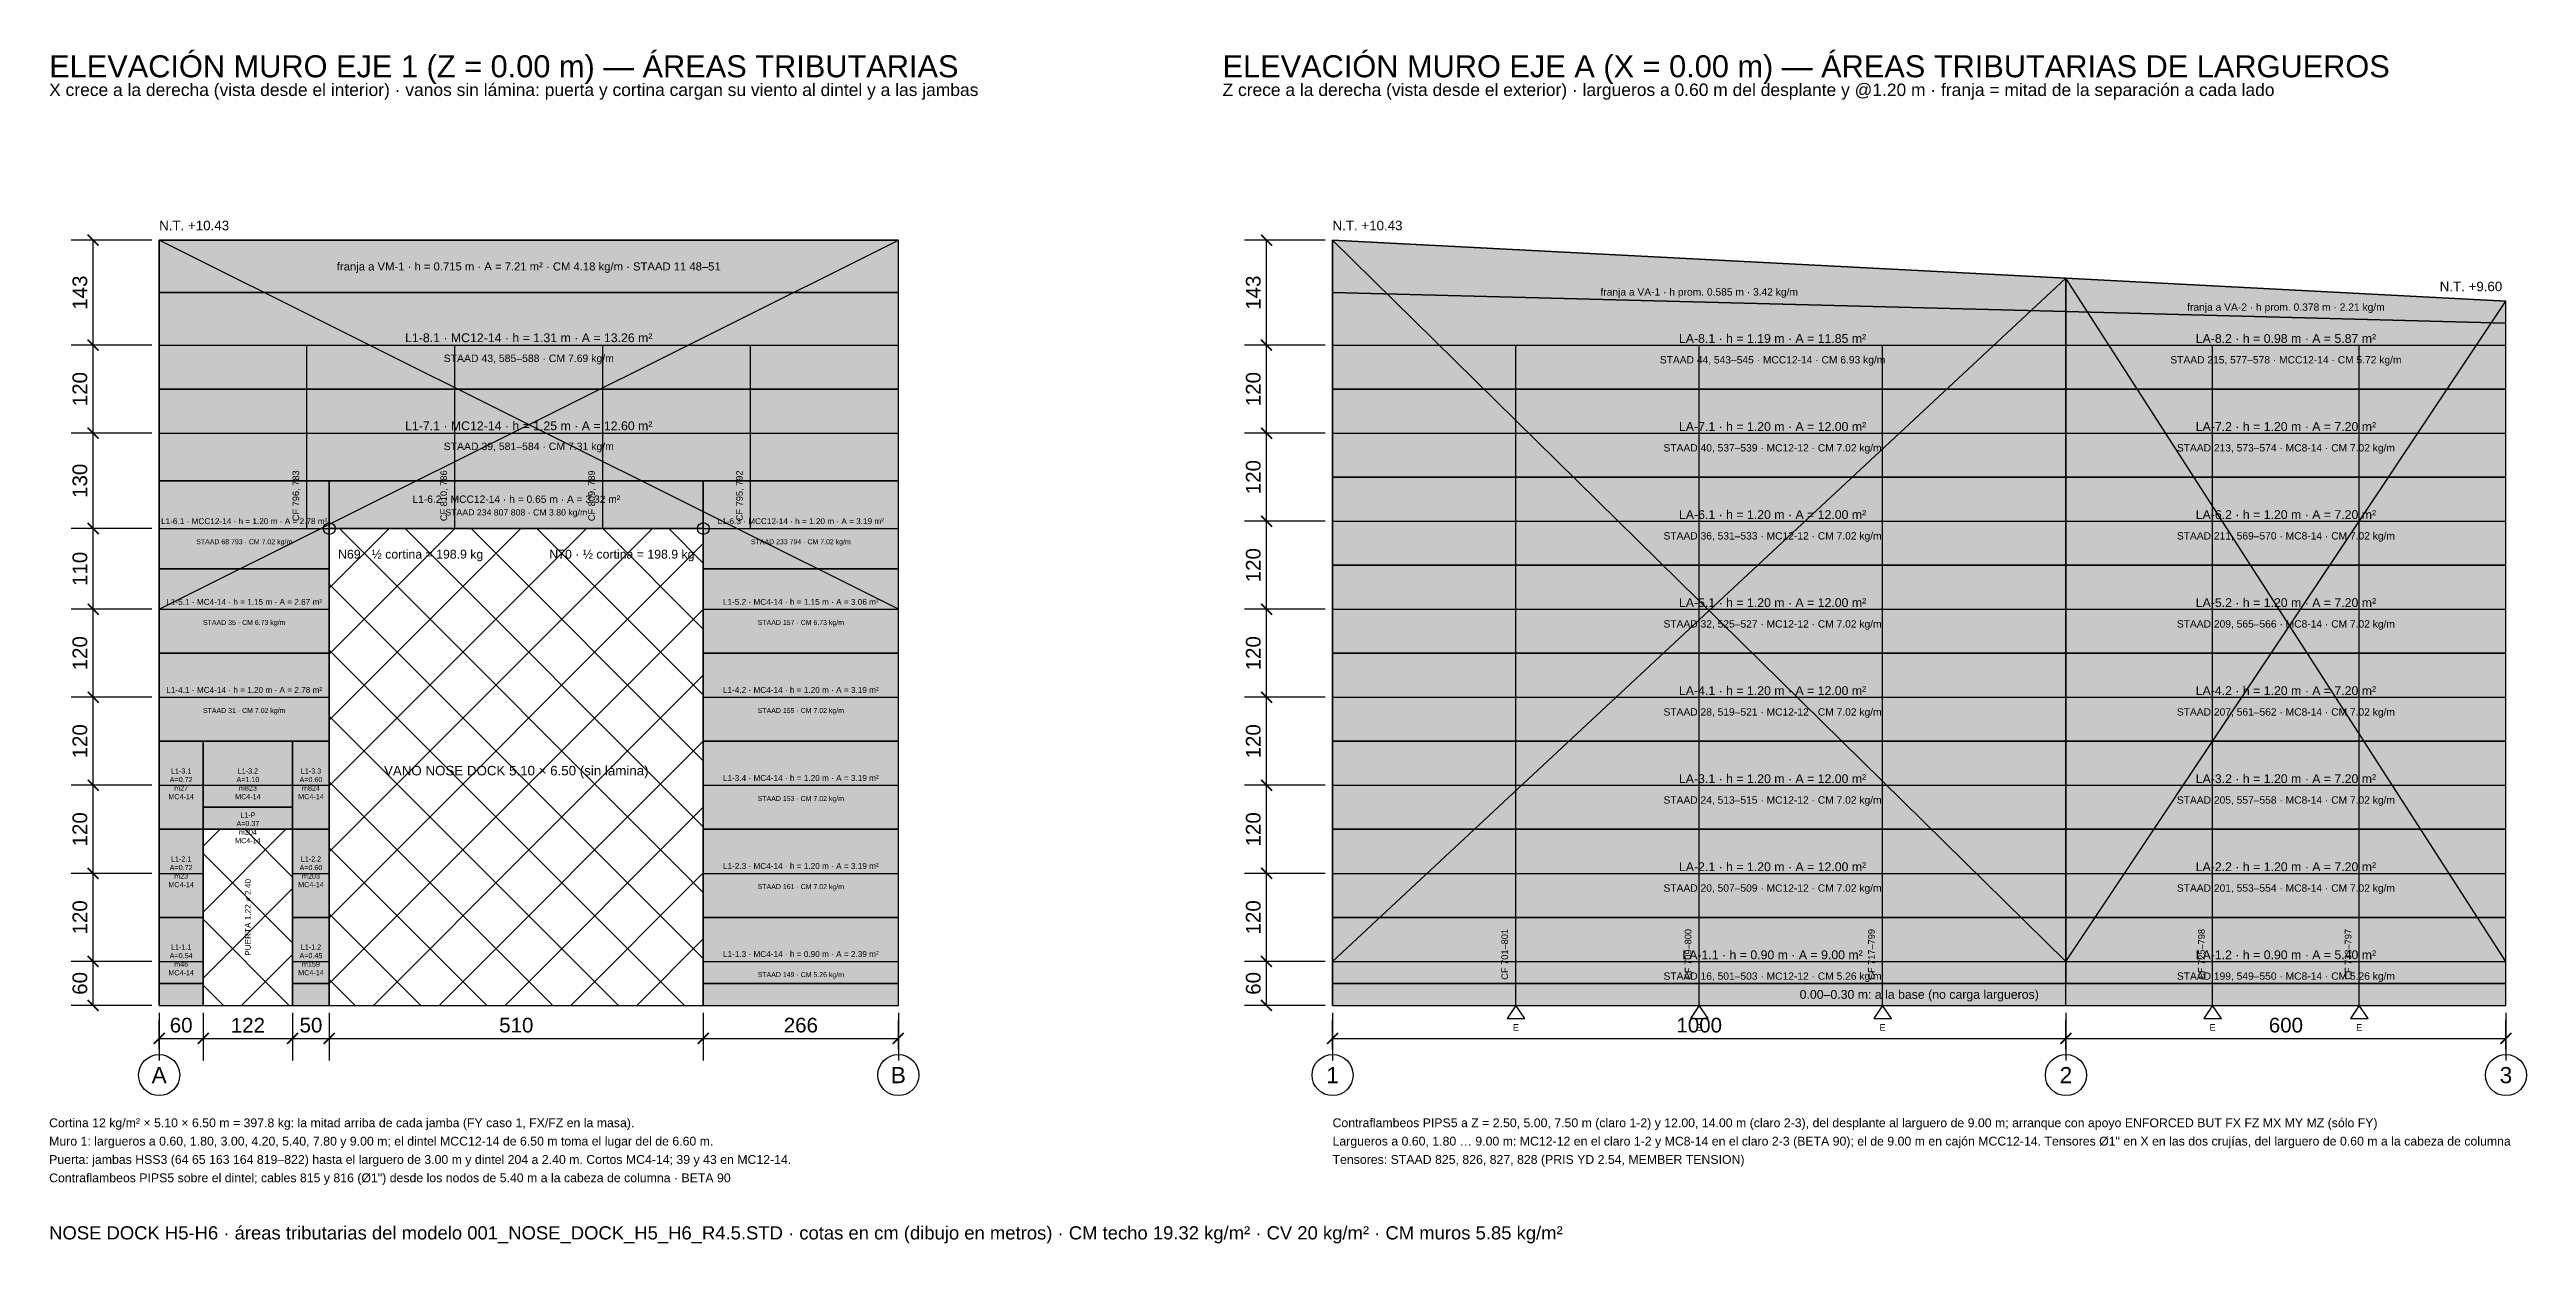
# Model space of a CAD drawing. Header units: metres. Extents: x -2.5 to 51.3, y -37.2 to 2.7.
# Drawn here: x -2.49 to 31.28, y -37.24 to -20.97 of the extents above; entities that cross this region are included whole.
import ezdxf
from ezdxf.enums import TextEntityAlignment as Align

# ---------------------------------------------------------------- set-up
doc = ezdxf.new("R2010")
doc.units = ezdxf.units.M
for name, color, linetype in [('APOYOS', 6, 'Continuous'), ('AT-MUROS', 130, 'Continuous'), ('AT-NO-CARGA', 9, 'Continuous'), ('AT-VIGAS', 30, 'Continuous'), ('COLUMNAS', 7, 'Continuous'), ('COTAS', 3, 'Continuous'), ('EJES', 8, 'Continuous'), ('JAMBAS', 6, 'Continuous'), ('MARCO', 7, 'Continuous'), ('MC12-12', 5, 'Continuous'), ('MC12-14', 4, 'Continuous'), ('MC4-14', 30, 'Continuous'), ('MC8-14', 40, 'Continuous'), ('MCC12-14', 1, 'Continuous'), ('MCE10-14', 3, 'Continuous'), ('MCE12-12', 1, 'Continuous'), ('PIPS5', 8, 'Continuous'), ('TENSORES', 1, 'Continuous'), ('TEXTO', 7, 'Continuous'), ('TEXTO-AT', 250, 'Continuous'), ('TITULOS', 2, 'Continuous'), ('VANOS', 8, 'Continuous')]:
    doc.layers.add(name, color=color, linetype=linetype)
doc.styles.add('ARIAL', font='arial.ttf')
doc.dimstyles.new('AT-CM', dxfattribs={"dimtxt": 0.2, "dimasz": 0.15, "dimexe": 0.3, "dimexo": 0.1, "dimgap": 0.08, "dimtad": 1, "dimdec": 0, "dimlfac": 100, "dimtxsty": 'ARIAL', "dimblk": 'ARCHTICK', "dimcen": 2.5, "dimazin": 3, "dimtfac": 1, "dimtmove": 0, "dimatfit": 3})

msp = doc.modelspace()

# ---------------------------------------------------------------- texts
at = {"layer": 'APOYOS', "style": 'ARIAL'}
for p in [(17.5, -34.3), (20, -34.3), (22.5, -34.3), (27, -34.3), (29, -34.3)]:
    msp.add_text('E', height=0.09, dxfattribs=at).set_placement(p, align=Align.MIDDLE_CENTER)
at = {"layer": 'EJES', "style": 'ARIAL'}
for s, p in [('A', (-1, -34.95)), ('B', (9.08, -34.95)), ('1', (15, -34.95)), ('2', (25, -34.95)), ('3', (31, -34.95))]:
    msp.add_text(s, height=0.22, dxfattribs=at).set_placement(p, align=Align.MIDDLE_CENTER)
at = {"layer": 'TEXTO', "style": 'ARIAL'}
for s, height, p in [('N.T. +10.43', 0.13, (-1, -23.37)), ('N.T. +10.43', 0.13, (15, -23.37)), ('NOSE DOCK H5-H6 · áreas tributarias del modelo 001_NOSE_DOCK_H5_H6_R4.5.STD · cotas en cm (dibujo en metros) · CM techo 19.32 kg/m² · CV 20 kg/m² · CM muros 5.85 kg/m²', 0.18, (-2.5, -37.1))]:
    msp.add_text(s, height=height, dxfattribs=at).set_placement(p, align=Align.MIDDLE_LEFT)
msp.add_text('N.T. +9.60', height=0.13, dxfattribs=at).set_placement((30.95, -24.2), align=Align.MIDDLE_RIGHT)
at = {"layer": 'TEXTO-AT', "style": 'ARIAL'}
for s, height, p in [('franja a VM-1 · h = 0.715 m · A = 7.21 m² · CM 4.18 kg/m · STAAD 11 48–51', 0.11, (4.04, -23.928)), ('franja a VA-1 · h prom. 0.585 m · 3.42 kg/m', 0.1, (20, -24.275)), ('franja a VA-2 · h prom. 0.378 m · 2.21 kg/m', 0.1, (28, -24.482)), ('L1-8.1 · MC12-14 · h = 1.31 m · A = 13.26 m²', 0.12, (4.04, -24.9)), ('LA-8.1 · h = 1.19 m · A = 11.85 m²', 0.12, (21, -24.91)), ('LA-8.2 · h = 0.98 m · A = 5.87 m²', 0.12, (28, -24.91)), ('STAAD 43, 585–588 · CM 7.69 kg/m', 0.102, (4.04, -25.18)), ('STAAD 44, 543–545 · MCC12-14 · CM 6.93 kg/m', 0.1, (21, -25.2)), ('STAAD 215, 577–578 · MCC12-14 · CM 5.72 kg/m', 0.1, (28, -25.2)), ('L1-7.1 · MC12-14 · h = 1.25 m · A = 12.60 m²', 0.12, (4.04, -26.1)), ('STAAD 39, 581–584 · CM 7.31 kg/m', 0.102, (4.04, -26.38)), ('LA-7.1 · h = 1.20 m · A = 12.00 m²', 0.12, (21, -26.11)), ('LA-7.2 · h = 1.20 m · A = 7.20 m²', 0.12, (28, -26.11)), ('STAAD 40, 537–539 · MC12-12 · CM 7.02 kg/m', 0.1, (21, -26.4)), ('STAAD 213, 573–574 · MC8-14 · CM 7.02 kg/m', 0.1, (28, -26.4)), ('L1-6.1 · MCC12-14 · h = 1.20 m · A = 2.78 m²', 0.08, (0.16, -27.4)), ('L1-6.2 · MCC12-14 · h = 0.65 m · A = 3.32 m²', 0.1, (3.87, -27.1)), ('STAAD 234 807 808 · CM 3.80 kg/m', 0.085, (3.87, -27.28)), ('L1-6.3 · MCC12-14 · h = 1.20 m · A = 3.19 m²', 0.08, (7.75, -27.4)), ('LA-6.1 · h = 1.20 m · A = 12.00 m²', 0.12, (21, -27.31)), ('LA-6.2 · h = 1.20 m · A = 7.20 m²', 0.12, (28, -27.31)), ('STAAD 68 793 · CM 7.02 kg/m', 0.068, (0.16, -27.68)), ('STAAD 233 794 · CM 7.02 kg/m', 0.068, (7.75, -27.68)), ('STAAD 36, 531–533 · MC12-12 · CM 7.02 kg/m', 0.1, (21, -27.6)), ('STAAD 211, 569–570 · MC8-14 · CM 7.02 kg/m', 0.1, (28, -27.6)), ('L1-5.1 · MC4-14 · h = 1.15 m · A = 2.67 m²', 0.08, (0.16, -28.5)), ('L1-5.2 · MC4-14 · h = 1.15 m · A = 3.06 m²', 0.08, (7.75, -28.5)), ('LA-5.1 · h = 1.20 m · A = 12.00 m²', 0.12, (21, -28.51)), ('LA-5.2 · h = 1.20 m · A = 7.20 m²', 0.12, (28, -28.51)), ('STAAD 35 · CM 6.73 kg/m', 0.068, (0.16, -28.78)), ('STAAD 157 · CM 6.73 kg/m', 0.068, (7.75, -28.78)), ('STAAD 32, 525–527 · MC12-12 · CM 7.02 kg/m', 0.1, (21, -28.8)), ('STAAD 209, 565–566 · MC8-14 · CM 7.02 kg/m', 0.1, (28, -28.8)), ('L1-4.1 · MC4-14 · h = 1.20 m · A = 2.78 m²', 0.08, (0.16, -29.7)), ('L1-4.2 · MC4-14 · h = 1.20 m · A = 3.19 m²', 0.08, (7.75, -29.7)), ('LA-4.1 · h = 1.20 m · A = 12.00 m²', 0.12, (21, -29.71)), ('LA-4.2 · h = 1.20 m · A = 7.20 m²', 0.12, (28, -29.71)), ('STAAD 31 · CM 7.02 kg/m', 0.068, (0.16, -29.98)), ('STAAD 155 · CM 7.02 kg/m', 0.068, (7.75, -29.98)), ('STAAD 28, 519–521 · MC12-12 · CM 7.02 kg/m', 0.1, (21, -30)), ('STAAD 207, 561–562 · MC8-14 · CM 7.02 kg/m', 0.1, (28, -30)), ('VANO NOSE DOCK 5.10 × 6.50 (sin lámina)', 0.13, (3.87, -30.8)), ('L1-3.4 · MC4-14 · h = 1.20 m · A = 3.19 m²', 0.08, (7.75, -30.9)), ('LA-3.1 · h = 1.20 m · A = 12.00 m²', 0.12, (21, -30.91)), ('LA-3.2 · h = 1.20 m · A = 7.20 m²', 0.12, (28, -30.91)), ('STAAD 153 · CM 7.02 kg/m', 0.068, (7.75, -31.18)), ('STAAD 24, 513–515 · MC12-12 · CM 7.02 kg/m', 0.1, (21, -31.2)), ('STAAD 205, 557–558 · MC8-14 · CM 7.02 kg/m', 0.1, (28, -31.2)), ('L1-2.3 · MC4-14 · h = 1.20 m · A = 3.19 m²', 0.08, (7.75, -32.1)), ('LA-2.1 · h = 1.20 m · A = 12.00 m²', 0.12, (21, -32.11)), ('LA-2.2 · h = 1.20 m · A = 7.20 m²', 0.12, (28, -32.11)), ('STAAD 161 · CM 7.02 kg/m', 0.068, (7.75, -32.38)), ('STAAD 20, 507–509 · MC12-12 · CM 7.02 kg/m', 0.1, (21, -32.4)), ('STAAD 201, 553–554 · MC8-14 · CM 7.02 kg/m', 0.1, (28, -32.4)), ('L1-1.3 · MC4-14 · h = 0.90 m · A = 2.39 m²', 0.08, (7.75, -33.3)), ('LA-1.1 · h = 0.90 m · A = 9.00 m²', 0.12, (21, -33.31)), ('LA-1.2 · h = 0.90 m · A = 5.40 m²', 0.12, (28, -33.31)), ('STAAD 149 · CM 5.26 kg/m', 0.068, (7.75, -33.58)), ('STAAD 16, 501–503 · MC12-12 · CM 5.26 kg/m', 0.1, (21, -33.6)), ('STAAD 199, 549–550 · MC8-14 · CM 5.26 kg/m', 0.1, (28, -33.6)), ('0.00–0.30 m: a la base (no carga largueros)', 0.12, (23, -33.85))]:
    msp.add_text(s, height=height, dxfattribs=at).set_placement(p, align=Align.MIDDLE_CENTER)
for s, p in [('CF 796, 783', (0.936, -27.4)), ('CF 810, 786', (2.952, -27.4)), ('CF 809, 789', (4.968, -27.4)), ('CF 795, 792', (6.984, -27.4)), ('CF 701–801', (17.42, -33.65)), ('CF 709–800', (19.92, -33.65)), ('CF 717–799', (22.42, -33.65)), ('CF 725–798', (26.92, -33.65)), ('CF 733–797', (28.92, -33.65))]:
    msp.add_text(s, height=0.09, rotation=90, dxfattribs=at).set_placement(p, align=Align.BOTTOM_LEFT)
for s, p in [('N69 · ½ cortina = 198.9 kg', (1.44, -27.85)), ('Cortina 12 kg/m² × 5.10 × 6.50 m = 397.8 kg: la mitad arriba de cada jamba (FY caso 1, FX/FZ en la masa).', (-2.5, -35.6)), ('Muro 1: largueros a 0.60, 1.80, 3.00, 4.20, 5.40, 7.80 y 9.00 m; el dintel MCC12-14 de 6.50 m toma el lugar del de 6.60 m.', (-2.5, -35.85)), ('Contraflambeos PIPS5 a Z = 2.50, 5.00, 7.50 m (claro 1-2) y 12.00, 14.00 m (claro 2-3), del desplante al larguero de 9.00 m; arranque con apoyo ENFORCED BUT FX FZ MX MY MZ (sólo FY)', (15, -35.6)), ('Largueros a 0.60, 1.80 … 9.00 m: MC12-12 en el claro 1-2 y MC8-14 en el claro 2-3 (BETA 90); el de 9.00 m en cajón MCC12-14. Tensores Ø1" en X en las dos crujías, del larguero de 0.60 m a la cabeza de columna', (15, -35.85)), ('Puerta: jambas HSS3 (64 65 163 164 819–822) hasta el larguero de 3.00 m y dintel 204 a 2.40 m. Cortos MC4-14; 39 y 43 en MC12-14.', (-2.5, -36.1)), ('Tensores: STAAD 825, 826, 827, 828 (PRIS YD 2.54, MEMBER TENSION)', (15, -36.1)), ('Contraflambeos PIPS5 sobre el dintel; cables 815 y 816 (Ø1") desde los nodos de 5.40 m a la cabeza de columna · BETA 90', (-2.5, -36.35))]:
    msp.add_text(s, height=0.12, dxfattribs=at).set_placement(p, align=Align.MIDDLE_LEFT)
msp.add_text('N70 · ½ cortina = 198.9 kg', height=0.12, dxfattribs=at).set_placement((6.3, -27.85), align=Align.MIDDLE_RIGHT)
msp.add_text('PUERTA 1.22 × 2.40', height=0.08, rotation=90, dxfattribs=at).set_placement((0.21, -32.8), align=Align.MIDDLE_CENTER)
at = {"layer": 'TEXTO-AT', "char_height": 0.07, "attachment_point": 5, "style": 'ARIAL'}
for s, insert in [('L1-3.1\\PA=0.72\\Pm27\\PMC4-14', (-0.7, -30.98)), ('L1-3.2\\PA=1.10\\Pm823\\PMC4-14', (0.21, -30.98)), ('L1-3.3\\PA=0.60\\Pm824\\PMC4-14', (1.07, -30.98)), ('L1-P\\PA=0.37\\Pm204\\PMC4-14', (0.21, -31.58)), ('L1-2.1\\PA=0.72\\Pm23\\PMC4-14', (-0.7, -32.18)), ('L1-2.2\\PA=0.60\\Pm203\\PMC4-14', (1.07, -32.18)), ('L1-1.1\\PA=0.54\\Pm46\\PMC4-14', (-0.7, -33.38)), ('L1-1.2\\PA=0.45\\Pm159\\PMC4-14', (1.07, -33.38))]:
    msp.add_mtext(s, dxfattribs=dict(at, insert=insert))
at = {"layer": 'TITULOS', "style": 'ARIAL'}
for s, height, p in [('ELEVACIÓN MURO EJE 1 (Z = 0.00 m) — ÁREAS TRIBUTARIAS', 0.3, (-2.5, -21.2)), ('ELEVACIÓN MURO EJE A (X = 0.00 m) — ÁREAS TRIBUTARIAS DE LARGUEROS', 0.3, (13.5, -21.2)), ('X crece a la derecha (vista desde el interior) · vanos sin lámina: puerta y cortina cargan su viento al dintel y a las jambas', 0.17, (-2.5, -21.52)), ('Z crece a la derecha (vista desde el exterior) · largueros a 0.60 m del desplante y @1.20 m · franja = mitad de la separación a cada lado', 0.17, (13.5, -21.52))]:
    msp.add_text(s, height=height, dxfattribs=at).set_placement(p, align=Align.MIDDLE_LEFT)

# ---------------------------------------------------------------- blocks, each defined once
blk = doc.blocks.new('_ARCHTICK')
at = {"color": 0, "linetype": 'ByBlock', "const_width": 0.15}
blk.add_lwpolyline([(-0.5, -0.5), (0.5, 0.5)], dxfattribs=at)

# ---------------------------------------------------------------- dimensions: what is measured, and where the dimension line sits
at = {"layer": 'COTAS'}
for base, p1, p2 in [((-1.9, -25), (-1, -25), (-1, -23.57)), ((14.1, -25), (15, -25), (15, -23.57)), ((-1.9, -26.2), (-1, -26.2), (-1, -25)), ((14.1, -26.2), (15, -26.2), (15, -25)), ((-1.9, -27.5), (-1, -27.5), (-1, -26.2)), ((14.1, -27.4), (15, -27.4), (15, -26.2)), ((14.1, -28.6), (15, -28.6), (15, -27.4)), ((-1.9, -28.6), (-1, -28.6), (-1, -27.5)), ((-1.9, -29.8), (-1, -29.8), (-1, -28.6)), ((14.1, -29.8), (15, -29.8), (15, -28.6)), ((-1.9, -31), (-1, -31), (-1, -29.8)), ((14.1, -31), (15, -31), (15, -29.8)), ((-1.9, -32.2), (-1, -32.2), (-1, -31)), ((14.1, -32.2), (15, -32.2), (15, -31)), ((-1.9, -33.4), (-1, -33.4), (-1, -32.2)), ((14.1, -33.4), (15, -33.4), (15, -32.2)), ((-1.9, -34), (-1, -34), (-1, -33.4)), ((14.1, -34), (15, -34), (15, -33.4))]:
    msp.add_linear_dim(base=base, p1=p1, p2=p2, angle=90, dimstyle='AT-CM', dxfattribs=at).render()
for base, p1, p2 in [((-1, -34.45), (-1, -34), (-0.4, -34)), ((-0.4, -34.45), (-0.4, -34), (0.82, -34)), ((0.82, -34.45), (0.82, -34), (1.32, -34)), ((1.32, -34.45), (1.32, -34), (6.42, -34)), ((6.42, -34.45), (6.42, -34), (9.08, -34)), ((15, -34.45), (15, -34), (25, -34)), ((25, -34.45), (25, -34), (31, -34))]:
    msp.add_linear_dim(base=base, p1=p1, p2=p2, dimstyle='AT-CM', dxfattribs=at).render()

# ---------------------------------------------------------------- hatches: boundary and pattern name
at = {"layer": 'AT-MUROS'}
h = msp.add_hatch(color=151, dxfattribs=at)
h.dxf.hatch_style = 1
h.paths.add_polyline_path([(-1, -25.6), (9.08, -25.6), (9.08, -24.285), (-1, -24.285)])
h = msp.add_hatch(color=151, dxfattribs=at)
h.dxf.hatch_style = 1
h.paths.add_polyline_path([(15, -25.6), (25, -25.6), (25, -24.544), (15, -24.285)])
h = msp.add_hatch(color=151, dxfattribs=at)
h.dxf.hatch_style = 1
h.paths.add_polyline_path([(25, -25.6), (31, -25.6), (31, -24.7), (25, -24.544)])
h = msp.add_hatch(color=151, dxfattribs=at)
h.dxf.hatch_style = 1
h.paths.add_polyline_path([(-1, -26.85), (9.08, -26.85), (9.08, -25.6), (-1, -25.6)])
h = msp.add_hatch(color=151, dxfattribs=at)
h.dxf.hatch_style = 1
h.paths.add_polyline_path([(15, -26.8), (25, -26.8), (25, -25.6), (15, -25.6)])
h = msp.add_hatch(color=151, dxfattribs=at)
h.dxf.hatch_style = 1
h.paths.add_polyline_path([(25, -26.8), (31, -26.8), (31, -25.6), (25, -25.6)])
h = msp.add_hatch(color=151, dxfattribs=at)
h.dxf.hatch_style = 1
h.paths.add_polyline_path([(15, -28), (25, -28), (25, -26.8), (15, -26.8)])
h = msp.add_hatch(color=151, dxfattribs=at)
h.dxf.hatch_style = 1
h.paths.add_polyline_path([(25, -28), (31, -28), (31, -26.8), (25, -26.8)])
h = msp.add_hatch(color=151, dxfattribs=at)
h.dxf.hatch_style = 1
h.paths.add_polyline_path([(15, -29.2), (25, -29.2), (25, -28), (15, -28)])
h = msp.add_hatch(color=151, dxfattribs=at)
h.dxf.hatch_style = 1
h.paths.add_polyline_path([(25, -29.2), (31, -29.2), (31, -28), (25, -28)])
h = msp.add_hatch(color=151, dxfattribs=at)
h.dxf.hatch_style = 1
h.paths.add_polyline_path([(-1, -29.2), (1.32, -29.2), (1.32, -28.05), (-1, -28.05)])
h = msp.add_hatch(color=151, dxfattribs=at)
h.dxf.hatch_style = 1
h.paths.add_polyline_path([(6.42, -29.2), (9.08, -29.2), (9.08, -28.05), (6.42, -28.05)])
h = msp.add_hatch(color=151, dxfattribs=at)
h.dxf.hatch_style = 1
h.paths.add_polyline_path([(-1, -30.4), (1.32, -30.4), (1.32, -29.2), (-1, -29.2)])
h = msp.add_hatch(color=151, dxfattribs=at)
h.dxf.hatch_style = 1
h.paths.add_polyline_path([(6.42, -30.4), (9.08, -30.4), (9.08, -29.2), (6.42, -29.2)])
h = msp.add_hatch(color=151, dxfattribs=at)
h.dxf.hatch_style = 1
h.paths.add_polyline_path([(15, -30.4), (25, -30.4), (25, -29.2), (15, -29.2)])
h = msp.add_hatch(color=151, dxfattribs=at)
h.dxf.hatch_style = 1
h.paths.add_polyline_path([(25, -30.4), (31, -30.4), (31, -29.2), (25, -29.2)])
h = msp.add_hatch(color=151, dxfattribs=at)
h.dxf.hatch_style = 1
h.paths.add_polyline_path([(-1, -31.6), (-0.4, -31.6), (-0.4, -30.4), (-1, -30.4)])
h = msp.add_hatch(color=151, dxfattribs=at)
h.dxf.hatch_style = 1
h.paths.add_polyline_path([(-0.4, -31.3), (0.82, -31.3), (0.82, -30.4), (-0.4, -30.4)])
h = msp.add_hatch(color=151, dxfattribs=at)
h.dxf.hatch_style = 1
h.paths.add_polyline_path([(0.82, -31.6), (1.32, -31.6), (1.32, -30.4), (0.82, -30.4)])
h = msp.add_hatch(color=151, dxfattribs=at)
h.dxf.hatch_style = 1
h.paths.add_polyline_path([(6.42, -31.6), (9.08, -31.6), (9.08, -30.4), (6.42, -30.4)])
h = msp.add_hatch(color=151, dxfattribs=at)
h.dxf.hatch_style = 1
h.paths.add_polyline_path([(15, -31.6), (25, -31.6), (25, -30.4), (15, -30.4)])
h = msp.add_hatch(color=151, dxfattribs=at)
h.dxf.hatch_style = 1
h.paths.add_polyline_path([(25, -31.6), (31, -31.6), (31, -30.4), (25, -30.4)])
h = msp.add_hatch(color=151, dxfattribs=at)
h.dxf.hatch_style = 1
h.paths.add_polyline_path([(-1, -32.8), (-0.4, -32.8), (-0.4, -31.6), (-1, -31.6)])
h = msp.add_hatch(color=151, dxfattribs=at)
h.dxf.hatch_style = 1
h.paths.add_polyline_path([(0.82, -32.8), (1.32, -32.8), (1.32, -31.6), (0.82, -31.6)])
h = msp.add_hatch(color=151, dxfattribs=at)
h.dxf.hatch_style = 1
h.paths.add_polyline_path([(6.42, -32.8), (9.08, -32.8), (9.08, -31.6), (6.42, -31.6)])
h = msp.add_hatch(color=151, dxfattribs=at)
h.dxf.hatch_style = 1
h.paths.add_polyline_path([(15, -32.8), (25, -32.8), (25, -31.6), (15, -31.6)])
h = msp.add_hatch(color=151, dxfattribs=at)
h.dxf.hatch_style = 1
h.paths.add_polyline_path([(25, -32.8), (31, -32.8), (31, -31.6), (25, -31.6)])
h = msp.add_hatch(color=151, dxfattribs=at)
h.dxf.hatch_style = 1
h.paths.add_polyline_path([(-1, -33.7), (-0.4, -33.7), (-0.4, -32.8), (-1, -32.8)])
h = msp.add_hatch(color=151, dxfattribs=at)
h.dxf.hatch_style = 1
h.paths.add_polyline_path([(0.82, -33.7), (1.32, -33.7), (1.32, -32.8), (0.82, -32.8)])
h = msp.add_hatch(color=151, dxfattribs=at)
h.dxf.hatch_style = 1
h.paths.add_polyline_path([(6.42, -33.7), (9.08, -33.7), (9.08, -32.8), (6.42, -32.8)])
h = msp.add_hatch(color=151, dxfattribs=at)
h.dxf.hatch_style = 1
h.paths.add_polyline_path([(15, -33.7), (25, -33.7), (25, -32.8), (15, -32.8)])
h = msp.add_hatch(color=151, dxfattribs=at)
h.dxf.hatch_style = 1
h.paths.add_polyline_path([(25, -33.7), (31, -33.7), (31, -32.8), (25, -32.8)])
at = {"layer": 'AT-NO-CARGA'}
h = msp.add_hatch(color=254, dxfattribs=at)
h.dxf.hatch_style = 1
h.paths.add_polyline_path([(-1, -34), (-0.4, -34), (-0.4, -33.7), (-1, -33.7)])
h = msp.add_hatch(color=254, dxfattribs=at)
h.dxf.hatch_style = 1
h.paths.add_polyline_path([(0.82, -34), (1.32, -34), (1.32, -33.7), (0.82, -33.7)])
h = msp.add_hatch(color=254, dxfattribs=at)
h.dxf.hatch_style = 1
h.paths.add_polyline_path([(6.42, -34), (9.08, -34), (9.08, -33.7), (6.42, -33.7)])
h = msp.add_hatch(color=254, dxfattribs=at)
h.dxf.hatch_style = 1
h.paths.add_polyline_path([(15, -34), (31, -34), (31, -33.7), (15, -33.7)])
at = {"layer": 'AT-VIGAS'}
h = msp.add_hatch(color=31, dxfattribs=at)
h.dxf.hatch_style = 1
h.paths.add_polyline_path([(-1, -24.285), (9.08, -24.285), (9.08, -23.57), (-1, -23.57)])
h = msp.add_hatch(color=31, dxfattribs=at)
h.dxf.hatch_style = 1
h.paths.add_polyline_path([(15, -24.285), (25, -24.544), (25, -24.089), (15, -23.57)])
h = msp.add_hatch(color=31, dxfattribs=at)
h.dxf.hatch_style = 1
h.paths.add_polyline_path([(25, -24.544), (31, -24.7), (31, -24.4), (25, -24.089)])
h = msp.add_hatch(color=31, dxfattribs=at)
h.dxf.hatch_style = 1
h.paths.add_polyline_path([(-1, -28.05), (1.32, -28.05), (1.32, -26.85), (-1, -26.85)])
h = msp.add_hatch(color=31, dxfattribs=at)
h.dxf.hatch_style = 1
h.paths.add_polyline_path([(1.32, -27.5), (6.42, -27.5), (6.42, -26.85), (1.32, -26.85)])
h = msp.add_hatch(color=31, dxfattribs=at)
h.dxf.hatch_style = 1
h.paths.add_polyline_path([(6.42, -28.05), (9.08, -28.05), (9.08, -26.85), (6.42, -26.85)])
h = msp.add_hatch(color=31, dxfattribs=at)
h.dxf.hatch_style = 1
h.paths.add_polyline_path([(-0.4, -31.6), (0.82, -31.6), (0.82, -31.3), (-0.4, -31.3)])
at = {"layer": 'VANOS'}
h = msp.add_hatch(dxfattribs=at)
h.set_pattern_fill('ANSI37', scale=0.2)
h.paths.add_polyline_path([(1.32, -34), (6.42, -34), (6.42, -27.5), (1.32, -27.5)])
h = msp.add_hatch(dxfattribs=at)
h.set_pattern_fill('ANSI37', scale=0.2)
h.paths.add_polyline_path([(-0.4, -34), (0.82, -34), (0.82, -31.6), (-0.4, -31.6)])

# ---------------------------------------------------------------- linework, layer by layer
at = {"layer": 'APOYOS'}
for points in [[(17.5, -34), (17.38, -34.18), (17.62, -34.18)], [(20, -34), (19.88, -34.18), (20.12, -34.18)], [(22.5, -34), (22.38, -34.18), (22.62, -34.18)], [(27, -34), (26.88, -34.18), (27.12, -34.18)], [(29, -34), (28.88, -34.18), (29.12, -34.18)]]:
    msp.add_lwpolyline(points, close=True, dxfattribs=at)
at = {"layer": 'AT-MUROS'}
for points in [[(-1, -25.6), (9.08, -25.6), (9.08, -24.285), (-1, -24.285)], [(15, -25.6), (25, -25.6), (25, -24.544), (15, -24.285)], [(25, -25.6), (31, -25.6), (31, -24.7), (25, -24.544)], [(-1, -26.85), (9.08, -26.85), (9.08, -25.6), (-1, -25.6)], [(15, -26.8), (25, -26.8), (25, -25.6), (15, -25.6)], [(25, -26.8), (31, -26.8), (31, -25.6), (25, -25.6)], [(15, -28), (25, -28), (25, -26.8), (15, -26.8)], [(25, -28), (31, -28), (31, -26.8), (25, -26.8)], [(15, -29.2), (25, -29.2), (25, -28), (15, -28)], [(25, -29.2), (31, -29.2), (31, -28), (25, -28)], [(-1, -29.2), (1.32, -29.2), (1.32, -28.05), (-1, -28.05)], [(6.42, -29.2), (9.08, -29.2), (9.08, -28.05), (6.42, -28.05)], [(-1, -30.4), (1.32, -30.4), (1.32, -29.2), (-1, -29.2)], [(6.42, -30.4), (9.08, -30.4), (9.08, -29.2), (6.42, -29.2)], [(15, -30.4), (25, -30.4), (25, -29.2), (15, -29.2)], [(25, -30.4), (31, -30.4), (31, -29.2), (25, -29.2)], [(-1, -31.6), (-0.4, -31.6), (-0.4, -30.4), (-1, -30.4)], [(-0.4, -31.3), (0.82, -31.3), (0.82, -30.4), (-0.4, -30.4)], [(0.82, -31.6), (1.32, -31.6), (1.32, -30.4), (0.82, -30.4)], [(6.42, -31.6), (9.08, -31.6), (9.08, -30.4), (6.42, -30.4)], [(15, -31.6), (25, -31.6), (25, -30.4), (15, -30.4)], [(25, -31.6), (31, -31.6), (31, -30.4), (25, -30.4)], [(-1, -32.8), (-0.4, -32.8), (-0.4, -31.6), (-1, -31.6)], [(0.82, -32.8), (1.32, -32.8), (1.32, -31.6), (0.82, -31.6)], [(6.42, -32.8), (9.08, -32.8), (9.08, -31.6), (6.42, -31.6)], [(15, -32.8), (25, -32.8), (25, -31.6), (15, -31.6)], [(25, -32.8), (31, -32.8), (31, -31.6), (25, -31.6)], [(-1, -33.7), (-0.4, -33.7), (-0.4, -32.8), (-1, -32.8)], [(0.82, -33.7), (1.32, -33.7), (1.32, -32.8), (0.82, -32.8)], [(6.42, -33.7), (9.08, -33.7), (9.08, -32.8), (6.42, -32.8)], [(15, -33.7), (25, -33.7), (25, -32.8), (15, -32.8)], [(25, -33.7), (31, -33.7), (31, -32.8), (25, -32.8)]]:
    msp.add_lwpolyline(points, close=True, dxfattribs=at)
at = {"layer": 'AT-NO-CARGA'}
for points in [[(-1, -34), (-0.4, -34), (-0.4, -33.7), (-1, -33.7)], [(0.82, -34), (1.32, -34), (1.32, -33.7), (0.82, -33.7)], [(6.42, -34), (9.08, -34), (9.08, -33.7), (6.42, -33.7)], [(15, -34), (31, -34), (31, -33.7), (15, -33.7)]]:
    msp.add_lwpolyline(points, close=True, dxfattribs=at)
at = {"layer": 'AT-VIGAS'}
for points in [[(-1, -24.285), (9.08, -24.285), (9.08, -23.57), (-1, -23.57)], [(15, -24.285), (25, -24.544), (25, -24.089), (15, -23.57)], [(25, -24.544), (31, -24.7), (31, -24.4), (25, -24.089)], [(-1, -28.05), (1.32, -28.05), (1.32, -26.85), (-1, -26.85)], [(1.32, -27.5), (6.42, -27.5), (6.42, -26.85), (1.32, -26.85)], [(6.42, -28.05), (9.08, -28.05), (9.08, -26.85), (6.42, -26.85)], [(-0.4, -31.6), (0.82, -31.6), (0.82, -31.3), (-0.4, -31.3)]]:
    msp.add_lwpolyline(points, close=True, dxfattribs=at)
at = {"layer": 'COLUMNAS'}
for p, q in [((-1, -34), (-1, -23.57)), ((9.08, -34), (9.08, -23.57)), ((15, -34), (15, -23.57)), ((25, -34), (25, -24.089)), ((31, -34), (31, -24.4))]:
    msp.add_line(p, q, dxfattribs=at)
at = {"layer": 'EJES'}
for p, q in [((-1, -34.6), (-1, -34.2)), ((9.08, -34.6), (9.08, -34.2)), ((15, -34.6), (15, -34.2)), ((25, -34.6), (25, -34.2)), ((31, -34.6), (31, -34.2))]:
    msp.add_line(p, q, dxfattribs=at)
for centre in [(-1, -34.95), (9.08, -34.95), (15, -34.95), (25, -34.95), (31, -34.95)]:
    msp.add_circle(centre, 0.28, dxfattribs=at)
at = {"layer": 'JAMBAS'}
for p, q in [((1.32, -34), (1.32, -27.5)), ((6.42, -34), (6.42, -27.5)), ((-0.4, -34), (-0.4, -31)), ((0.82, -34), (0.82, -31))]:
    msp.add_line(p, q, dxfattribs=at)
for centre in [(1.32, -27.5), (6.42, -27.5)]:
    msp.add_circle(centre, 0.08, dxfattribs=at)
at = {"layer": 'MARCO'}
for p, q in [((-1, -34), (9.08, -34)), ((15, -34), (31, -34))]:
    msp.add_line(p, q, dxfattribs=at)
at = {"layer": 'MC12-12'}
for p, q in [((15, -26.2), (25, -26.2)), ((15, -27.4), (25, -27.4)), ((15, -28.6), (25, -28.6)), ((15, -29.8), (25, -29.8)), ((15, -31), (25, -31)), ((15, -32.2), (25, -32.2)), ((15, -33.4), (25, -33.4))]:
    msp.add_line(p, q, dxfattribs=at)
at = {"layer": 'MC12-14'}
for p, q in [((-1, -25), (9.08, -25)), ((-1, -26.2), (9.08, -26.2))]:
    msp.add_line(p, q, dxfattribs=at)
at = {"layer": 'MC4-14'}
for p, q in [((-1, -28.6), (1.32, -28.6)), ((6.42, -28.6), (9.08, -28.6)), ((-1, -29.8), (1.32, -29.8)), ((6.42, -29.8), (9.08, -29.8)), ((-1, -31), (-0.4, -31)), ((-0.4, -31), (0.82, -31)), ((0.82, -31), (1.32, -31)), ((6.42, -31), (9.08, -31)), ((-0.4, -31.6), (0.82, -31.6)), ((-1, -32.2), (-0.4, -32.2)), ((0.82, -32.2), (1.32, -32.2)), ((6.42, -32.2), (9.08, -32.2)), ((-1, -33.4), (-0.4, -33.4)), ((0.82, -33.4), (1.32, -33.4)), ((6.42, -33.4), (9.08, -33.4))]:
    msp.add_line(p, q, dxfattribs=at)
at = {"layer": 'MC8-14'}
for p, q in [((25, -26.2), (31, -26.2)), ((25, -27.4), (31, -27.4)), ((25, -28.6), (31, -28.6)), ((25, -29.8), (31, -29.8)), ((25, -31), (31, -31)), ((25, -32.2), (31, -32.2)), ((25, -33.4), (31, -33.4))]:
    msp.add_line(p, q, dxfattribs=at)
at = {"layer": 'MCC12-14'}
for p, q in [((15, -25), (25, -25)), ((25, -25), (31, -25)), ((-1, -27.5), (1.32, -27.5)), ((1.32, -27.5), (6.42, -27.5)), ((6.42, -27.5), (9.08, -27.5))]:
    msp.add_line(p, q, dxfattribs=at)
at = {"layer": 'MCE10-14'}
msp.add_line((-1, -23.57), (9.08, -23.57), dxfattribs=at)
at = {"layer": 'MCE12-12'}
for p, q in [((15, -23.57), (25, -24.089)), ((25, -24.089), (31, -24.4))]:
    msp.add_line(p, q, dxfattribs=at)
at = {"layer": 'PIPS5'}
for p, q in [((1.016, -27.5), (1.016, -25)), ((3.032, -27.5), (3.032, -25)), ((5.048, -27.5), (5.048, -25)), ((7.064, -27.5), (7.064, -25)), ((17.5, -34), (17.5, -25)), ((20, -34), (20, -25)), ((22.5, -34), (22.5, -25)), ((27, -34), (27, -25)), ((29, -34), (29, -25))]:
    msp.add_line(p, q, dxfattribs=at)
at = {"layer": 'TENSORES'}
for p, q in [((9.08, -28.6), (-1, -23.57)), ((-1, -28.6), (9.08, -23.57)), ((25, -33.4), (15, -23.57)), ((15, -33.4), (25, -24.089)), ((31, -33.4), (25, -24.089)), ((25, -33.4), (31, -24.4))]:
    msp.add_line(p, q, dxfattribs=at)
at = {"layer": 'VANOS'}
for points in [[(1.32, -34), (6.42, -34), (6.42, -27.5), (1.32, -27.5)], [(-0.4, -34), (0.82, -34), (0.82, -31.6), (-0.4, -31.6)]]:
    msp.add_lwpolyline(points, close=True, dxfattribs=at)

msp.set_redraw_order([(e.dxf.handle, doc.entitydb.next_handle()) for e in msp.query("TEXT MTEXT ATTDEF DIMENSION ARC_DIMENSION")])  # texts and dimensions are drawn at this point

doc.saveas('drawing.dxf')
